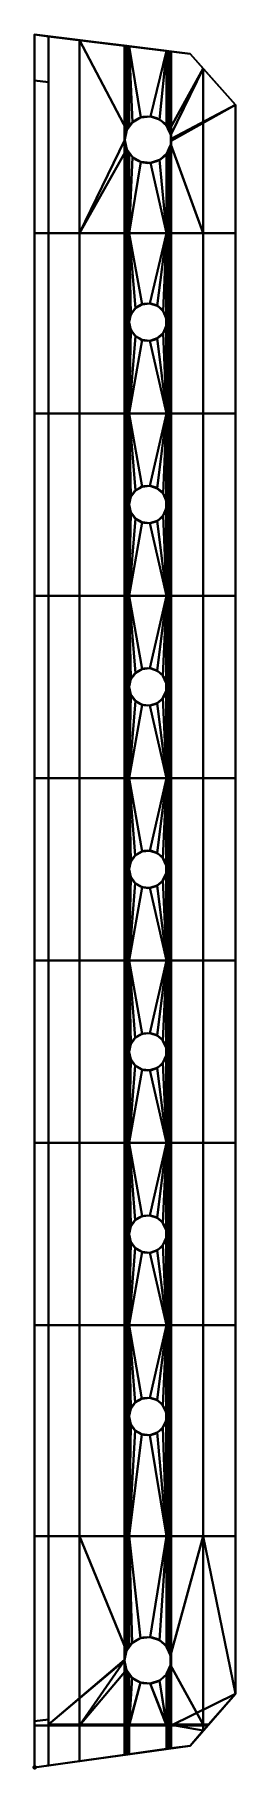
# Model space of a CAD drawing. Header units: millimetres. Extents: x 0 to 22, y 0 to 190.
import ezdxf

# ---------------------------------------------------------------- set-up
doc = ezdxf.new("R2010")
doc.units = ezdxf.units.MM
doc.layers.add('1', color=7, linetype='Continuous', true_color=0xffffff)
doc.layers.add('61', color=7, linetype='Continuous', true_color=0xffffff)

# ---------------------------------------------------------------- blocks, each defined once
blk = doc.blocks.new('UG_SURFACE_001')
at = {"layer": '1', "color": 252, "linetype": 'Continuous', "lineweight": 35}
for points in [[(4.922299, 189.395621), (4.922299, 168.225259), (0, 168.225259), (0, 189.999998)], [(4.922299, 189.395621), (0, 189.999998), (1.5, 189.815819, 1.5)], [(0, 189.999998), (0, 189.999998, 15), (1.5, 189.815819, 15), (1.5, 189.815819, 1.5)], [(0, 184.962451, 20), (0, 189.999998, 15), (0, 189.999998), (0, 168.225259)], [(0, 184.962451, 20), (1.5, 184.778273, 20), (1.5, 189.815819, 15), (0, 189.999998, 15)], [(1.5, 189.815819, 1.5), (1.5, 168.225259, 1.5), (9.856303, 168.225259, 1.5), (9.856303, 188.7898, 1.5)], [(1.5, 189.815819, 1.5), (9.856303, 188.7898, 1.5), (10.10818, 188.758865), (4.922299, 189.395621)], [(1.5, 168.225259, 1.5), (1.5, 189.815819, 1.5), (1.5, 189.815819, 15), (1.5, 184.778273, 20)], [(4.922299, 189.395621), (10.10818, 188.758865), (10.10818, 179.539576), (10.088467, 179.512441)], [(10.088467, 179.512441), (9.868008, 178.475261), (4.922299, 168.225259), (4.922299, 189.395621)], [(9.856303, 188.7898, 1.5), (9.856303, 168.225259, 1.5), (9.868008, 178.475261, 1.5)], [(9.868008, 178.475261, 1.5), (10.088467, 179.512441, 1.5), (9.856303, 188.7898, 1.5)], [(10.088467, 179.512441, 1.5), (10.10818, 179.539576, 1.5), (10.10818, 188.758865, 1.5), (9.856303, 188.7898, 1.5)], [(10.10818, 188.758865), (9.856303, 188.7898, 1.5), (10.10818, 188.758865, 1.5)], [(10.10818, 188.758865, 1.5), (10.10818, 179.539576, 1.5), (10.352565, 179.87594, 1.5), (10.352565, 188.728869, 1.5)], [(10.352565, 188.728869), (10.352565, 179.87594), (10.10818, 179.539576), (10.10818, 188.758865)], [(10.352565, 188.728869), (10.10818, 188.758865), (10.10818, 188.758865, 1.5), (10.352565, 188.728869, 1.5)], [(14.460988, 188.22442, 1.5), (10.352565, 188.728869, 1.5), (11.630015, 180.900455, 1.5), (12.684555, 181.011289, 1.5)], [(10.352565, 188.728869, 1.5), (10.352565, 179.87594, 1.5), (10.711725, 180.370286, 1.5)], [(10.711725, 180.370286, 1.5), (11.630015, 180.900455, 1.5), (10.352565, 188.728869, 1.5)], [(10.352565, 188.728869), (11.630015, 180.900455), (10.711725, 180.370286)], [(12.684555, 181.011289), (11.630015, 180.900455), (10.352565, 188.728869), (14.460988, 188.22442)], [(10.711725, 180.370286), (10.352565, 179.87594), (10.352565, 188.728869)], [(14.460988, 188.22442), (10.352565, 188.728869), (10.352565, 188.728869, 1.5), (14.460988, 188.22442, 1.5)], [(14.460988, 188.22442, 1.5), (12.684555, 181.011289, 1.5), (13.693008, 180.683628, 1.5)], [(13.693008, 180.683628), (12.684555, 181.011289), (14.460988, 188.22442)], [(13.693008, 180.683628, 1.5), (14.460988, 179.992139, 1.5), (14.460988, 188.22442, 1.5)], [(14.460988, 188.22442), (14.460988, 179.992139), (13.693008, 180.683628)], [(14.704899, 188.194469, 1.5), (14.460988, 188.22442, 1.5), (14.460988, 179.992139, 1.5), (14.481001, 179.974109, 1.5)], [(14.481001, 179.974109), (14.460988, 179.992139), (14.460988, 188.22442), (14.704899, 188.194469)], [(14.704899, 188.194469), (14.460988, 188.22442), (14.460988, 188.22442, 1.5), (14.704899, 188.194469, 1.5)], [(14.481001, 179.974109, 1.5), (14.704899, 179.471225, 1.5), (14.704899, 188.194469, 1.5)], [(14.704899, 188.194469), (14.704899, 179.471225), (14.481001, 179.974109)], [(18.484004, 186.272845, 1.5), (17.037269, 187.908083, 1.5), (14.704899, 188.194469, 1.5), (14.704899, 179.471225, 1.5)], [(14.704899, 188.194469), (14.956303, 188.163593), (14.956303, 178.586617), (14.912284, 179.005429)], [(14.912284, 179.005429), (14.704899, 179.471225), (14.704899, 188.194469)], [(14.704899, 188.194469, 1.5), (17.037269, 187.908083, 1.5), (17.037269, 187.908083), (14.956303, 188.163593)], [(14.956303, 188.163593), (14.704899, 188.194469), (14.704899, 188.194469, 1.5)], [(14.956303, 178.586617), (14.956303, 188.163593), (17.037269, 187.908083), (22, 182.298735)], [(14.704899, 179.471225, 1.5), (14.912284, 179.005429, 1.5), (18.484004, 186.272845, 1.5)], [(18.484004, 168.225259, 1.5), (18.484004, 186.272845, 1.5), (14.912284, 179.005429, 1.5), (14.912284, 177.945092, 1.5)], [(17.037269, 187.908083), (17.037269, 187.908083, 1.5), (18.484004, 186.272845, 1.5)], [(18.484004, 186.272845, 1.5), (22, 182.298735, 1.5), (22, 182.298735), (17.037269, 187.908083)], [(18.484004, 186.272845, 1.5), (18.484004, 168.225259, 1.5), (22, 168.225259, 1.5), (22, 182.298735, 1.5)], [(0, 5.048373, 20), (0, 184.962451, 20), (0, 108.47526), (0, 88.475265)], [(0, 184.962451, 20), (0, 128.475264), (0, 108.47526)], [(0, 184.962451, 20), (0, 148.47526), (0, 128.475264)], [(0, 184.962451, 20), (0, 168.225259), (0, 148.47526)], [(0, 5.048373, 20), (1.5, 5.25753, 20), (1.5, 184.778273, 20), (0, 184.962451, 20)], [(1.5, 184.778273, 20), (1.5, 148.47526, 1.5), (1.5, 168.225259, 1.5)], [(1.5, 184.778273, 20), (1.5, 128.475264, 1.5), (1.5, 148.47526, 1.5)], [(1.5, 184.778273, 20), (1.5, 108.47526, 1.5), (1.5, 128.475264, 1.5)], [(1.5, 184.778273, 20), (1.5, 5.25753, 20), (1.5, 88.475265, 1.5), (1.5, 108.47526, 1.5)], [(11.630015, 180.900455), (11.630015, 180.900455, 1.5), (10.711725, 180.370286, 1.5), (10.711725, 180.370286)], [(12.684555, 181.011289), (12.684555, 181.011289, 1.5), (11.630015, 180.900455, 1.5), (11.630015, 180.900455)], [(13.693008, 180.683628), (13.693008, 180.683628, 1.5), (12.684555, 181.011289, 1.5), (12.684555, 181.011289)], [(14.460988, 179.992139, 1.5), (13.693008, 180.683628, 1.5), (13.693008, 180.683628), (14.460988, 179.992139)], [(22, 182.298735), (14.968008, 178.475261), (14.956303, 178.586617)], [(22, 182.298735), (22, 168.225259), (14.956303, 168.225259), (14.956303, 178.363904)], [(14.956303, 178.363904), (14.968008, 178.475261), (22, 182.298735)], [(22, 168.225259), (22, 182.298735), (22, 182.298735, 1.5), (22, 168.225259, 1.5)], [(10.088467, 179.512441), (10.088467, 179.512441, 1.5), (9.868008, 178.475261, 1.5), (9.868008, 178.475261)], [(10.10818, 179.539576, 1.5), (10.088467, 179.512441, 1.5), (10.088467, 179.512441), (10.10818, 179.539576)], [(10.10818, 179.539576), (10.352565, 179.87594), (10.352565, 179.87594, 1.5), (10.10818, 179.539576, 1.5)], [(10.352565, 179.87594), (10.711725, 180.370286), (10.711725, 180.370286, 1.5), (10.352565, 179.87594, 1.5)], [(14.460988, 179.992139), (14.481001, 179.974109), (14.481001, 179.974109, 1.5), (14.460988, 179.992139, 1.5)], [(14.704899, 179.471225, 1.5), (14.481001, 179.974109, 1.5), (14.481001, 179.974109), (14.704899, 179.471225)], [(14.704899, 179.471225), (14.912284, 179.005429), (14.912284, 179.005429, 1.5), (14.704899, 179.471225, 1.5)], [(14.912284, 179.005429, 1.5), (14.956303, 178.586617), (14.968008, 178.475261)], [(14.968008, 178.475261), (14.912284, 177.945092, 1.5), (14.912284, 179.005429, 1.5)], [(14.912284, 179.005429, 1.5), (14.912284, 179.005429), (14.956303, 178.586617)], [(9.868008, 178.475261), (10.088467, 177.43808), (4.922299, 168.225259)], [(10.088467, 177.43808), (10.10818, 177.410945), (10.10818, 168.225259), (4.922299, 168.225259)], [(9.856303, 168.225259, 1.5), (10.088467, 177.43808, 1.5), (9.868008, 178.475261, 1.5)], [(9.856303, 168.225259, 1.5), (10.10818, 168.225259, 1.5), (10.10818, 177.410945, 1.5), (10.088467, 177.43808, 1.5)], [(9.868008, 178.475261), (9.868008, 178.475261, 1.5), (10.088467, 177.43808, 1.5), (10.088467, 177.43808)], [(10.10818, 177.410945), (10.088467, 177.43808), (10.088467, 177.43808, 1.5), (10.10818, 177.410945, 1.5)], [(10.10818, 177.410945, 1.5), (10.10818, 168.225259, 1.5), (10.352565, 168.225259, 1.5), (10.352565, 177.074581, 1.5)], [(10.352565, 177.074581), (10.10818, 177.410945), (10.10818, 177.410945, 1.5), (10.352565, 177.074581, 1.5)], [(10.352565, 177.074581), (10.352565, 168.225259), (10.10818, 168.225259), (10.10818, 177.410945)], [(10.711725, 176.580235, 1.5), (10.352565, 177.074581, 1.5), (10.352565, 168.225259, 1.5)], [(10.352565, 177.074581, 1.5), (10.711725, 176.580235, 1.5), (10.711725, 176.580235), (10.352565, 177.074581)], [(10.352565, 168.225259), (10.352565, 177.074581), (10.711725, 176.580235)], [(14.460988, 168.225259, 1.5), (14.460988, 176.958382, 1.5), (13.693008, 176.266894, 1.5)], [(14.460988, 176.958382), (13.693008, 176.266894), (13.693008, 176.266894, 1.5), (14.460988, 176.958382, 1.5)], [(13.693008, 176.266894), (14.460988, 176.958382), (14.460988, 168.225259)], [(14.481001, 176.976413, 1.5), (14.460988, 176.958382, 1.5), (14.460988, 168.225259, 1.5), (14.704899, 168.225259, 1.5)], [(14.460988, 176.958382, 1.5), (14.481001, 176.976413, 1.5), (14.481001, 176.976413), (14.460988, 176.958382)], [(14.704899, 168.225259), (14.460988, 168.225259), (14.460988, 176.958382), (14.481001, 176.976413)], [(14.704899, 168.225259, 1.5), (14.704899, 177.479297, 1.5), (14.481001, 176.976413, 1.5)], [(14.704899, 177.479297), (14.481001, 176.976413), (14.481001, 176.976413, 1.5), (14.704899, 177.479297, 1.5)], [(14.481001, 176.976413), (14.704899, 177.479297), (14.704899, 168.225259)], [(14.912284, 177.945092, 1.5), (14.704899, 177.479297, 1.5), (14.704899, 168.225259, 1.5), (18.484004, 168.225259, 1.5)], [(14.704899, 177.479297, 1.5), (14.912284, 177.945092, 1.5), (14.912284, 177.945092), (14.704899, 177.479297)], [(14.956303, 168.225259), (14.704899, 168.225259), (14.704899, 177.479297), (14.912284, 177.945092)], [(14.968008, 178.475261), (14.956303, 178.363904), (14.912284, 177.945092, 1.5)], [(14.956303, 178.363904), (14.912284, 177.945092), (14.912284, 177.945092, 1.5)], [(14.912284, 177.945092), (14.956303, 178.363904), (14.956303, 168.225259)], [(10.352565, 168.225259, 1.5), (11.630015, 176.050067, 1.5), (10.711725, 176.580235, 1.5)], [(10.711725, 176.580235), (11.630015, 176.050067), (10.352565, 168.225259)], [(12.684555, 175.939232, 1.5), (11.630015, 176.050067, 1.5), (10.352565, 168.225259, 1.5), (14.460988, 168.225259, 1.5)], [(14.460988, 168.225259), (10.352565, 168.225259), (11.630015, 176.050067), (12.684555, 175.939232)], [(10.711725, 176.580235), (10.711725, 176.580235, 1.5), (11.630015, 176.050067, 1.5), (11.630015, 176.050067)], [(11.630015, 176.050067), (11.630015, 176.050067, 1.5), (12.684555, 175.939232, 1.5), (12.684555, 175.939232)], [(13.693008, 176.266894, 1.5), (12.684555, 175.939232, 1.5), (14.460988, 168.225259, 1.5)], [(12.684555, 175.939232), (12.684555, 175.939232, 1.5), (13.693008, 176.266894, 1.5), (13.693008, 176.266894)], [(14.460988, 168.225259), (12.684555, 175.939232), (13.693008, 176.266894)], [(4.922299, 148.47526), (0, 148.47526), (0, 168.225259), (4.922299, 168.225259)], [(1.5, 148.47526, 1.5), (9.856303, 148.47526, 1.5), (9.856303, 168.225259, 1.5), (1.5, 168.225259, 1.5)], [(10.10818, 148.47526), (4.922299, 148.47526), (4.922299, 168.225259), (10.10818, 168.225259)], [(9.856303, 148.47526, 1.5), (10.10818, 148.47526, 1.5), (10.10818, 168.225259, 1.5), (9.856303, 168.225259, 1.5)], [(10.10818, 148.47526, 1.5), (10.352565, 148.47526, 1.5), (10.352565, 168.225259, 1.5), (10.10818, 168.225259, 1.5)], [(10.352565, 148.47526), (10.10818, 148.47526), (10.10818, 168.225259), (10.352565, 168.225259)], [(10.352565, 168.225259, 1.5), (10.352565, 148.47526, 1.5), (10.3652, 158.475265, 1.5)], [(10.3652, 158.475265, 1.5), (10.542432, 159.309074, 1.5), (10.352565, 168.225259, 1.5)], [(10.352565, 168.225259, 1.5), (11.043482, 159.9987, 1.5), (11.781715, 160.424933, 1.5)], [(10.542432, 159.309074, 1.5), (11.043482, 159.9987, 1.5), (10.352565, 168.225259, 1.5)], [(11.781715, 160.424933, 1.5), (12.629483, 160.514027, 1.5), (14.460988, 168.225259, 1.5), (10.352565, 168.225259, 1.5)], [(10.352565, 148.47526), (10.352565, 168.225259), (10.3652, 158.475265)], [(10.352565, 168.225259), (10.542432, 159.309074), (10.3652, 158.475265)], [(10.352565, 168.225259), (11.043482, 159.9987), (10.542432, 159.309074)], [(10.352565, 168.225259), (14.460988, 168.225259), (12.629483, 160.514027), (11.781715, 160.424933)], [(11.781715, 160.424933), (11.043482, 159.9987), (10.352565, 168.225259)], [(14.460988, 168.225259, 1.5), (12.629483, 160.514027, 1.5), (13.4402, 160.250619, 1.5)], [(13.4402, 160.250619), (12.629483, 160.514027), (14.460988, 168.225259)], [(13.4402, 160.250619, 1.5), (14.073685, 159.680218, 1.5), (14.460988, 168.225259, 1.5)], [(14.460988, 168.225259), (14.073685, 159.680218), (13.4402, 160.250619)], [(14.073685, 159.680218, 1.5), (14.420402, 158.901483, 1.5), (14.460988, 168.225259, 1.5)], [(14.420402, 158.901483), (14.073685, 159.680218), (14.460988, 168.225259)], [(14.460988, 148.47526, 1.5), (14.460988, 168.225259, 1.5), (14.420402, 158.901483, 1.5), (14.420402, 158.049047, 1.5)], [(14.460988, 168.225259), (14.460988, 158.515334), (14.420402, 158.901483)], [(14.460988, 148.47526, 1.5), (14.704899, 148.47526, 1.5), (14.704899, 168.225259, 1.5), (14.460988, 168.225259, 1.5)], [(14.4652, 158.475265), (14.460988, 158.515334), (14.460988, 168.225259), (14.704899, 168.225259)], [(14.4652, 158.475265), (14.704899, 168.225259), (14.704899, 148.47526)], [(14.704899, 148.47526, 1.5), (18.484004, 148.47526, 1.5), (18.484004, 168.225259, 1.5), (14.704899, 168.225259, 1.5)], [(14.956303, 148.47526), (14.704899, 148.47526), (14.704899, 168.225259), (14.956303, 168.225259)], [(22, 148.47526), (14.956303, 148.47526), (14.956303, 168.225259), (22, 168.225259)], [(18.484004, 148.47526, 1.5), (22, 148.47526, 1.5), (22, 168.225259, 1.5), (18.484004, 168.225259, 1.5)], [(22, 168.225259, 1.5), (22, 148.47526, 1.5), (22, 148.47526), (22, 168.225259)], [(11.043482, 159.9987), (11.043482, 159.9987, 1.5), (10.542432, 159.309074, 1.5), (10.542432, 159.309074)], [(11.781715, 160.424933), (11.781715, 160.424933, 1.5), (11.043482, 159.9987, 1.5), (11.043482, 159.9987)], [(12.629483, 160.514027), (12.629483, 160.514027, 1.5), (11.781715, 160.424933, 1.5), (11.781715, 160.424933)], [(13.4402, 160.250619), (13.4402, 160.250619, 1.5), (12.629483, 160.514027, 1.5), (12.629483, 160.514027)], [(14.073685, 159.680218), (14.073685, 159.680218, 1.5), (13.4402, 160.250619, 1.5), (13.4402, 160.250619)], [(14.420402, 158.901483), (14.420402, 158.901483, 1.5), (14.073685, 159.680218, 1.5), (14.073685, 159.680218)], [(10.352565, 148.47526, 1.5), (10.542432, 157.641456, 1.5), (10.3652, 158.475265, 1.5)], [(10.3652, 158.475265), (10.542432, 157.641456), (10.352565, 148.47526)], [(10.542432, 159.309074), (10.542432, 159.309074, 1.5), (10.3652, 158.475265, 1.5), (10.3652, 158.475265)], [(10.3652, 158.475265), (10.3652, 158.475265, 1.5), (10.542432, 157.641456, 1.5), (10.542432, 157.641456)], [(14.420402, 158.049047, 1.5), (14.073685, 157.270297, 1.5), (14.460988, 148.47526, 1.5)], [(14.073685, 157.270297), (14.073685, 157.270297, 1.5), (14.420402, 158.049047, 1.5), (14.420402, 158.049047)], [(14.460988, 148.47526), (14.073685, 157.270297), (14.420402, 158.049047)], [(14.420402, 158.049047, 1.5), (14.420402, 158.901483, 1.5), (14.4652, 158.475265)], [(14.420402, 158.901483, 1.5), (14.460988, 158.515334), (14.4652, 158.475265)], [(14.420402, 158.901483, 1.5), (14.420402, 158.901483), (14.460988, 158.515334)], [(14.4652, 158.475265), (14.460988, 158.435196), (14.420402, 158.049047, 1.5)], [(14.460988, 158.435196), (14.420402, 158.049047), (14.420402, 158.049047, 1.5)], [(14.420402, 158.049047), (14.460988, 158.435196), (14.460988, 148.47526)], [(14.704899, 148.47526), (14.460988, 148.47526), (14.460988, 158.435196), (14.4652, 158.475265)], [(10.352565, 148.47526, 1.5), (11.043482, 156.951815, 1.5), (10.542432, 157.641456, 1.5)], [(10.542432, 157.641456), (11.043482, 156.951815), (10.352565, 148.47526)], [(11.781715, 156.525597, 1.5), (11.043482, 156.951815, 1.5), (10.352565, 148.47526, 1.5)], [(10.352565, 148.47526), (11.043482, 156.951815), (11.781715, 156.525597)], [(10.352565, 148.47526, 1.5), (14.460988, 148.47526, 1.5), (12.629483, 156.436488, 1.5), (11.781715, 156.525597, 1.5)], [(11.781715, 156.525597), (12.629483, 156.436488), (14.460988, 148.47526), (10.352565, 148.47526)], [(10.542432, 157.641456), (10.542432, 157.641456, 1.5), (11.043482, 156.951815, 1.5), (11.043482, 156.951815)], [(11.043482, 156.951815), (11.043482, 156.951815, 1.5), (11.781715, 156.525597, 1.5), (11.781715, 156.525597)], [(11.781715, 156.525597), (11.781715, 156.525597, 1.5), (12.629483, 156.436488, 1.5), (12.629483, 156.436488)], [(13.4402, 156.699911, 1.5), (12.629483, 156.436488, 1.5), (14.460988, 148.47526, 1.5)], [(12.629483, 156.436488), (12.629483, 156.436488, 1.5), (13.4402, 156.699911, 1.5), (13.4402, 156.699911)], [(14.460988, 148.47526), (12.629483, 156.436488), (13.4402, 156.699911)], [(14.460988, 148.47526, 1.5), (14.073685, 157.270297, 1.5), (13.4402, 156.699911, 1.5)], [(13.4402, 156.699911), (13.4402, 156.699911, 1.5), (14.073685, 157.270297, 1.5), (14.073685, 157.270297)], [(13.4402, 156.699911), (14.073685, 157.270297), (14.460988, 148.47526)], [(4.922299, 128.475264), (0, 128.475264), (0, 148.47526), (4.922299, 148.47526)], [(1.5, 128.475264, 1.5), (9.856303, 128.475264, 1.5), (9.856303, 148.47526, 1.5), (1.5, 148.47526, 1.5)], [(10.10818, 128.475264), (4.922299, 128.475264), (4.922299, 148.47526), (10.10818, 148.47526)], [(9.856303, 128.475264, 1.5), (10.10818, 128.475264, 1.5), (10.10818, 148.47526, 1.5), (9.856303, 148.47526, 1.5)], [(10.10818, 128.475264, 1.5), (10.352565, 128.475264, 1.5), (10.352565, 148.47526, 1.5), (10.10818, 148.47526, 1.5)], [(10.352565, 128.475264), (10.10818, 128.475264), (10.10818, 148.47526), (10.352565, 148.47526)], [(10.352565, 148.47526, 1.5), (10.352565, 128.475264, 1.5), (10.362392, 138.475254, 1.5)], [(10.362392, 138.475254, 1.5), (10.539624, 139.309064, 1.5), (10.352565, 148.47526, 1.5)], [(10.352565, 148.47526, 1.5), (11.040675, 139.998704, 1.5), (11.778908, 140.424922, 1.5)], [(10.539624, 139.309064, 1.5), (11.040675, 139.998704, 1.5), (10.352565, 148.47526, 1.5)], [(11.778908, 140.424922, 1.5), (12.626676, 140.514031, 1.5), (14.460988, 148.47526, 1.5), (10.352565, 148.47526, 1.5)], [(10.352565, 128.475264), (10.352565, 148.47526), (10.362392, 138.475254)], [(10.352565, 148.47526), (10.539624, 139.309064), (10.362392, 138.475254)], [(10.352565, 148.47526), (11.040675, 139.998704), (10.539624, 139.309064)], [(10.352565, 148.47526), (14.460988, 148.47526), (12.626676, 140.514031), (11.778908, 140.424922)], [(11.778908, 140.424922), (11.040675, 139.998704), (10.352565, 148.47526)], [(14.460988, 148.47526, 1.5), (12.626676, 140.514031, 1.5), (13.437392, 140.250608, 1.5)], [(13.437392, 140.250608), (12.626676, 140.514031), (14.460988, 148.47526)], [(13.437392, 140.250608, 1.5), (14.070877, 139.680222, 1.5), (14.460988, 148.47526, 1.5)], [(14.460988, 148.47526), (14.070877, 139.680222), (13.437392, 140.250608)], [(14.070877, 139.680222, 1.5), (14.417595, 138.901487, 1.5), (14.460988, 148.47526, 1.5)], [(14.417595, 138.901487), (14.070877, 139.680222), (14.460988, 148.47526)], [(14.460988, 128.475264, 1.5), (14.460988, 148.47526, 1.5), (14.417595, 138.901487, 1.5), (14.417595, 138.049036, 1.5)], [(14.460988, 148.47526), (14.460988, 138.488621), (14.417595, 138.901487)], [(14.460988, 128.475264, 1.5), (14.704899, 128.475264, 1.5), (14.704899, 148.47526, 1.5), (14.460988, 148.47526, 1.5)], [(14.462392, 138.475254), (14.460988, 138.488621), (14.460988, 148.47526), (14.704899, 148.47526)], [(14.704899, 148.47526), (14.704899, 128.475264), (14.462392, 138.475254)], [(14.704899, 128.475264, 1.5), (18.484004, 128.475264, 1.5), (18.484004, 148.47526, 1.5), (14.704899, 148.47526, 1.5)], [(14.956303, 128.475264), (14.704899, 128.475264), (14.704899, 148.47526), (14.956303, 148.47526)], [(22, 128.475264), (14.956303, 128.475264), (14.956303, 148.47526), (22, 148.47526)], [(18.484004, 128.475264, 1.5), (22, 128.475264, 1.5), (22, 148.47526, 1.5), (18.484004, 148.47526, 1.5)], [(22, 148.47526, 1.5), (22, 128.475264, 1.5), (22, 128.475264), (22, 148.47526)], [(10.539624, 139.309064), (10.539624, 139.309064, 1.5), (10.362392, 138.475254, 1.5), (10.362392, 138.475254)], [(11.040675, 139.998704), (11.040675, 139.998704, 1.5), (10.539624, 139.309064, 1.5), (10.539624, 139.309064)], [(11.778908, 140.424922), (11.778908, 140.424922, 1.5), (11.040675, 139.998704, 1.5), (11.040675, 139.998704)], [(12.626676, 140.514031), (12.626676, 140.514031, 1.5), (11.778908, 140.424922, 1.5), (11.778908, 140.424922)], [(13.437392, 140.250608), (13.437392, 140.250608, 1.5), (12.626676, 140.514031, 1.5), (12.626676, 140.514031)], [(14.070877, 139.680222), (14.070877, 139.680222, 1.5), (13.437392, 140.250608, 1.5), (13.437392, 140.250608)], [(14.417595, 138.901487), (14.417595, 138.901487, 1.5), (14.070877, 139.680222, 1.5), (14.070877, 139.680222)], [(14.417595, 138.049036, 1.5), (14.417595, 138.901487, 1.5), (14.462392, 138.475254)], [(14.417595, 138.901487, 1.5), (14.460988, 138.488621), (14.462392, 138.475254)], [(14.417595, 138.901487, 1.5), (14.417595, 138.901487), (14.460988, 138.488621)], [(10.352565, 128.475264, 1.5), (10.539624, 137.641445, 1.5), (10.362392, 138.475254, 1.5)], [(10.362392, 138.475254), (10.539624, 137.641445), (10.352565, 128.475264)], [(10.352565, 128.475264, 1.5), (11.040675, 136.951819, 1.5), (10.539624, 137.641445, 1.5)], [(10.539624, 137.641445), (11.040675, 136.951819), (10.352565, 128.475264)], [(11.778908, 136.525601, 1.5), (11.040675, 136.951819, 1.5), (10.352565, 128.475264, 1.5)], [(10.352565, 128.475264), (11.040675, 136.951819), (11.778908, 136.525601)], [(10.362392, 138.475254), (10.362392, 138.475254, 1.5), (10.539624, 137.641445, 1.5), (10.539624, 137.641445)], [(10.539624, 137.641445), (10.539624, 137.641445, 1.5), (11.040675, 136.951819, 1.5), (11.040675, 136.951819)], [(11.040675, 136.951819), (11.040675, 136.951819, 1.5), (11.778908, 136.525601, 1.5), (11.778908, 136.525601)], [(14.460988, 128.475264, 1.5), (14.070877, 137.270302, 1.5), (13.437392, 136.699915, 1.5)], [(13.437392, 136.699915), (13.437392, 136.699915, 1.5), (14.070877, 137.270302, 1.5), (14.070877, 137.270302)], [(13.437392, 136.699915), (14.070877, 137.270302), (14.460988, 128.475264)], [(14.417595, 138.049036, 1.5), (14.070877, 137.270302, 1.5), (14.460988, 128.475264, 1.5)], [(14.070877, 137.270302), (14.070877, 137.270302, 1.5), (14.417595, 138.049036, 1.5), (14.417595, 138.049036)], [(14.460988, 128.475264), (14.070877, 137.270302), (14.417595, 138.049036)], [(14.462392, 138.475254), (14.460988, 138.461903), (14.417595, 138.049036, 1.5)], [(14.460988, 138.461903), (14.417595, 138.049036), (14.417595, 138.049036, 1.5)], [(14.417595, 138.049036), (14.460988, 138.461903), (14.460988, 128.475264)], [(14.704899, 128.475264), (14.460988, 128.475264), (14.460988, 138.461903), (14.462392, 138.475254)], [(10.352565, 128.475264, 1.5), (14.460988, 128.475264, 1.5), (12.626676, 136.436492, 1.5), (11.778908, 136.525601, 1.5)], [(11.778908, 136.525601), (12.626676, 136.436492), (14.460988, 128.475264), (10.352565, 128.475264)], [(11.778908, 136.525601), (11.778908, 136.525601, 1.5), (12.626676, 136.436492, 1.5), (12.626676, 136.436492)], [(13.437392, 136.699915, 1.5), (12.626676, 136.436492, 1.5), (14.460988, 128.475264, 1.5)], [(12.626676, 136.436492), (12.626676, 136.436492, 1.5), (13.437392, 136.699915, 1.5), (13.437392, 136.699915)], [(14.460988, 128.475264), (12.626676, 136.436492), (13.437392, 136.699915)], [(4.922299, 108.47526), (0, 108.47526), (0, 128.475264), (4.922299, 128.475264)], [(1.5, 108.47526, 1.5), (9.856303, 108.47526, 1.5), (9.856303, 128.475264, 1.5), (1.5, 128.475264, 1.5)], [(10.10818, 108.47526), (4.922299, 108.47526), (4.922299, 128.475264), (10.10818, 128.475264)], [(9.856303, 108.47526, 1.5), (10.10818, 108.47526, 1.5), (10.10818, 128.475264, 1.5), (9.856303, 128.475264, 1.5)], [(10.10818, 108.47526, 1.5), (10.352565, 108.47526, 1.5), (10.352565, 128.475264, 1.5), (10.10818, 128.475264, 1.5)], [(10.352565, 108.47526), (10.10818, 108.47526), (10.10818, 128.475264), (10.352565, 128.475264)], [(10.352565, 128.475264, 1.5), (10.352565, 108.47526, 1.5), (10.359584, 118.475258, 1.5)], [(10.352565, 128.475264, 1.5), (11.037867, 119.998708, 1.5), (11.7761, 120.424926, 1.5)], [(10.359584, 118.475258, 1.5), (10.536816, 119.309068, 1.5), (10.352565, 128.475264, 1.5)], [(11.7761, 120.424926, 1.5), (12.623868, 120.514028, 1.5), (14.460988, 128.475264, 1.5), (10.352565, 128.475264, 1.5)], [(10.536816, 119.309068, 1.5), (11.037867, 119.998708, 1.5), (10.352565, 128.475264, 1.5)], [(10.352565, 128.475264), (14.460988, 128.475264), (12.623868, 120.514028), (11.7761, 120.424926)], [(10.352565, 108.47526), (10.352565, 128.475264), (10.359584, 118.475258)], [(10.352565, 128.475264), (11.037867, 119.998708), (10.536816, 119.309068)], [(11.7761, 120.424926), (11.037867, 119.998708), (10.352565, 128.475264)], [(10.536816, 119.309068), (10.359584, 118.475258), (10.352565, 128.475264)], [(12.623868, 120.514028, 1.5), (13.434584, 120.250612, 1.5), (14.460988, 128.475264, 1.5)], [(14.460988, 128.475264), (13.434584, 120.250612), (12.623868, 120.514028)], [(14.460988, 128.475264, 1.5), (13.434584, 120.250612, 1.5), (14.068069, 119.680218, 1.5)], [(14.068069, 119.680218), (13.434584, 120.250612), (14.460988, 128.475264)], [(14.068069, 119.680218, 1.5), (14.414787, 118.901476, 1.5), (14.460988, 128.475264, 1.5)], [(14.414787, 118.901476), (14.068069, 119.680218), (14.460988, 128.475264)], [(14.460988, 108.47526, 1.5), (14.460988, 128.475264, 1.5), (14.414787, 118.901476, 1.5), (14.414787, 118.04904, 1.5)], [(14.459585, 118.475258), (14.414787, 118.901476), (14.460988, 128.475264)], [(14.459585, 118.475258), (14.460988, 128.475264), (14.460988, 108.47526)], [(14.460988, 108.47526, 1.5), (14.704899, 108.47526, 1.5), (14.704899, 128.475264, 1.5), (14.460988, 128.475264, 1.5)], [(14.704899, 108.47526), (14.460988, 108.47526), (14.460988, 128.475264), (14.704899, 128.475264)], [(14.704899, 108.47526, 1.5), (18.484004, 108.47526, 1.5), (18.484004, 128.475264, 1.5), (14.704899, 128.475264, 1.5)], [(14.956303, 108.47526), (14.704899, 108.47526), (14.704899, 128.475264), (14.956303, 128.475264)], [(22, 108.47526), (14.956303, 108.47526), (14.956303, 128.475264), (22, 128.475264)], [(18.484004, 108.47526, 1.5), (22, 108.47526, 1.5), (22, 128.475264, 1.5), (18.484004, 128.475264, 1.5)], [(22, 128.475264, 1.5), (22, 108.47526, 1.5), (22, 108.47526), (22, 128.475264)], [(11.037867, 119.998708), (11.037867, 119.998708, 1.5), (10.536816, 119.309068, 1.5), (10.536816, 119.309068)], [(11.7761, 120.424926), (11.7761, 120.424926, 1.5), (11.037867, 119.998708, 1.5), (11.037867, 119.998708)], [(12.623868, 120.514028), (12.623868, 120.514028, 1.5), (11.7761, 120.424926, 1.5), (11.7761, 120.424926)], [(13.434584, 120.250612), (13.434584, 120.250612, 1.5), (12.623868, 120.514028, 1.5), (12.623868, 120.514028)], [(14.068069, 119.680218), (14.068069, 119.680218, 1.5), (13.434584, 120.250612, 1.5), (13.434584, 120.250612)], [(10.536816, 117.641449, 1.5), (10.359584, 118.475258, 1.5), (10.352565, 108.47526, 1.5)], [(10.359584, 118.475258), (10.536816, 117.641449), (10.352565, 108.47526)], [(10.536816, 119.309068), (10.536816, 119.309068, 1.5), (10.359584, 118.475258, 1.5), (10.359584, 118.475258)], [(10.359584, 118.475258), (10.359584, 118.475258, 1.5), (10.536816, 117.641449, 1.5), (10.536816, 117.641449)], [(14.414787, 118.901476), (14.414787, 118.901476, 1.5), (14.068069, 119.680218, 1.5), (14.068069, 119.680218)], [(14.414787, 118.04904, 1.5), (14.068069, 117.270298, 1.5), (14.460988, 108.47526, 1.5)], [(14.068069, 117.270298), (14.068069, 117.270298, 1.5), (14.414787, 118.04904, 1.5), (14.414787, 118.04904)], [(14.460988, 108.47526), (14.068069, 117.270298), (14.414787, 118.04904)], [(14.414787, 118.901476, 1.5), (14.414787, 118.901476), (14.459585, 118.475258)], [(14.459585, 118.475258), (14.414787, 118.04904, 1.5), (14.414787, 118.901476, 1.5)], [(14.459585, 118.475258), (14.414787, 118.04904), (14.414787, 118.04904, 1.5)], [(14.460988, 108.47526), (14.414787, 118.04904), (14.459585, 118.475258)], [(10.352565, 108.47526, 1.5), (11.037867, 116.951816, 1.5), (10.536816, 117.641449, 1.5)], [(10.536816, 117.641449), (11.037867, 116.951816), (10.352565, 108.47526)], [(11.7761, 116.525598, 1.5), (11.037867, 116.951816, 1.5), (10.352565, 108.47526, 1.5)], [(10.352565, 108.47526), (11.037867, 116.951816), (11.7761, 116.525598)], [(10.352565, 108.47526, 1.5), (14.460988, 108.47526, 1.5), (12.623868, 116.436489, 1.5), (11.7761, 116.525598, 1.5)], [(11.7761, 116.525598), (12.623868, 116.436489), (14.460988, 108.47526), (10.352565, 108.47526)], [(10.536816, 117.641449), (10.536816, 117.641449, 1.5), (11.037867, 116.951816, 1.5), (11.037867, 116.951816)], [(11.037867, 116.951816), (11.037867, 116.951816, 1.5), (11.7761, 116.525598, 1.5), (11.7761, 116.525598)], [(11.7761, 116.525598), (11.7761, 116.525598, 1.5), (12.623868, 116.436489, 1.5), (12.623868, 116.436489)], [(14.460988, 108.47526, 1.5), (13.434584, 116.699912, 1.5), (12.623868, 116.436489, 1.5)], [(12.623868, 116.436489), (12.623868, 116.436489, 1.5), (13.434584, 116.699912, 1.5), (13.434584, 116.699912)], [(12.623868, 116.436489), (13.434584, 116.699912), (14.460988, 108.47526)], [(14.068069, 117.270298, 1.5), (13.434584, 116.699912, 1.5), (14.460988, 108.47526, 1.5)], [(13.434584, 116.699912), (13.434584, 116.699912, 1.5), (14.068069, 117.270298, 1.5), (14.068069, 117.270298)], [(14.460988, 108.47526), (13.434584, 116.699912), (14.068069, 117.270298)], [(4.922299, 88.475265), (0, 88.475265), (0, 108.47526), (4.922299, 108.47526)], [(1.5, 88.475265, 1.5), (9.856303, 88.475265, 1.5), (9.856303, 108.47526, 1.5), (1.5, 108.47526, 1.5)], [(10.10818, 88.475265), (4.922299, 88.475265), (4.922299, 108.47526), (10.10818, 108.47526)], [(9.856303, 88.475265, 1.5), (10.10818, 88.475265, 1.5), (10.10818, 108.47526, 1.5), (9.856303, 108.47526, 1.5)], [(10.10818, 88.475265, 1.5), (10.352565, 88.475265, 1.5), (10.352565, 108.47526, 1.5), (10.10818, 108.47526, 1.5)], [(10.352565, 88.475265), (10.10818, 88.475265), (10.10818, 108.47526), (10.352565, 108.47526)], [(10.352565, 108.47526, 1.5), (10.352565, 88.475265, 1.5), (10.356776, 98.475263, 1.5)], [(10.352565, 108.47526, 1.5), (11.035059, 99.998705, 1.5), (11.773292, 100.42493, 1.5)], [(10.356776, 98.475263, 1.5), (10.534009, 99.309072, 1.5), (10.352565, 108.47526, 1.5)], [(11.773292, 100.42493, 1.5), (12.62106, 100.514032, 1.5), (14.460988, 108.47526, 1.5), (10.352565, 108.47526, 1.5)], [(10.534009, 99.309072, 1.5), (11.035059, 99.998705, 1.5), (10.352565, 108.47526, 1.5)], [(10.352565, 108.47526), (14.460988, 108.47526), (12.62106, 100.514032), (11.773292, 100.42493)], [(10.352565, 88.475265), (10.352565, 108.47526), (10.356776, 98.475263)], [(10.352565, 108.47526), (11.035059, 99.998705), (10.534009, 99.309072)], [(11.773292, 100.42493), (11.035059, 99.998705), (10.352565, 108.47526)], [(10.534009, 99.309072), (10.356776, 98.475263), (10.352565, 108.47526)], [(12.62106, 100.514032, 1.5), (13.431777, 100.250617, 1.5), (14.460988, 108.47526, 1.5)], [(14.460988, 108.47526), (13.431777, 100.250617), (12.62106, 100.514032)], [(14.460988, 108.47526, 1.5), (13.431777, 100.250617, 1.5), (14.065262, 99.680223, 1.5)], [(14.065262, 99.680223), (13.431777, 100.250617), (14.460988, 108.47526)], [(14.065262, 99.680223, 1.5), (14.411979, 98.90148, 1.5), (14.460988, 108.47526, 1.5)], [(14.411979, 98.90148), (14.065262, 99.680223), (14.460988, 108.47526)], [(14.460988, 88.475265, 1.5), (14.460988, 108.47526, 1.5), (14.411979, 98.90148, 1.5), (14.411979, 98.049045, 1.5)], [(14.456777, 98.475263), (14.411979, 98.90148), (14.460988, 108.47526)], [(14.456777, 98.475263), (14.460988, 108.47526), (14.460988, 88.475265)], [(14.460988, 88.475265, 1.5), (14.704899, 88.475265, 1.5), (14.704899, 108.47526, 1.5), (14.460988, 108.47526, 1.5)], [(14.704899, 88.475265), (14.460988, 88.475265), (14.460988, 108.47526), (14.704899, 108.47526)], [(14.704899, 88.475265, 1.5), (18.484004, 88.475265, 1.5), (18.484004, 108.47526, 1.5), (14.704899, 108.47526, 1.5)], [(14.956303, 88.475265), (14.704899, 88.475265), (14.704899, 108.47526), (14.956303, 108.47526)], [(22, 88.475265), (14.956303, 88.475265), (14.956303, 108.47526), (22, 108.47526)], [(18.484004, 88.475265, 1.5), (22, 88.475265, 1.5), (22, 108.47526, 1.5), (18.484004, 108.47526, 1.5)], [(22, 108.47526, 1.5), (22, 88.475265, 1.5), (22, 88.475265), (22, 108.47526)], [(10.534009, 99.309072), (10.534009, 99.309072, 1.5), (10.356776, 98.475263, 1.5), (10.356776, 98.475263)], [(11.035059, 99.998705), (11.035059, 99.998705, 1.5), (10.534009, 99.309072, 1.5), (10.534009, 99.309072)], [(11.773292, 100.42493), (11.773292, 100.42493, 1.5), (11.035059, 99.998705, 1.5), (11.035059, 99.998705)], [(12.62106, 100.514032), (12.62106, 100.514032, 1.5), (11.773292, 100.42493, 1.5), (11.773292, 100.42493)], [(13.431777, 100.250617), (13.431777, 100.250617, 1.5), (12.62106, 100.514032, 1.5), (12.62106, 100.514032)], [(14.065262, 99.680223), (14.065262, 99.680223, 1.5), (13.431777, 100.250617, 1.5), (13.431777, 100.250617)], [(14.411979, 98.90148), (14.411979, 98.90148, 1.5), (14.065262, 99.680223, 1.5), (14.065262, 99.680223)], [(14.411979, 98.90148, 1.5), (14.411979, 98.90148), (14.456777, 98.475263)], [(14.456777, 98.475263), (14.411979, 98.049045, 1.5), (14.411979, 98.90148, 1.5)], [(10.534009, 97.641453, 1.5), (10.356776, 98.475263, 1.5), (10.352565, 88.475265, 1.5)], [(10.356776, 98.475263), (10.534009, 97.641453), (10.352565, 88.475265)], [(10.352565, 88.475265, 1.5), (11.035059, 96.951813, 1.5), (10.534009, 97.641453, 1.5)], [(10.534009, 97.641453), (11.035059, 96.951813), (10.352565, 88.475265)], [(11.773292, 96.525595, 1.5), (11.035059, 96.951813, 1.5), (10.352565, 88.475265, 1.5)], [(10.352565, 88.475265), (11.035059, 96.951813), (11.773292, 96.525595)], [(10.356776, 98.475263), (10.356776, 98.475263, 1.5), (10.534009, 97.641453, 1.5), (10.534009, 97.641453)], [(10.534009, 97.641453), (10.534009, 97.641453, 1.5), (11.035059, 96.951813, 1.5), (11.035059, 96.951813)], [(11.035059, 96.951813), (11.035059, 96.951813, 1.5), (11.773292, 96.525595, 1.5), (11.773292, 96.525595)], [(14.460988, 88.475265, 1.5), (14.065262, 97.270302, 1.5), (13.431777, 96.699908, 1.5)], [(13.431777, 96.699908), (13.431777, 96.699908, 1.5), (14.065262, 97.270302, 1.5), (14.065262, 97.270302)], [(13.431777, 96.699908), (14.065262, 97.270302), (14.460988, 88.475265)], [(14.411979, 98.049045, 1.5), (14.065262, 97.270302, 1.5), (14.460988, 88.475265, 1.5)], [(14.065262, 97.270302), (14.065262, 97.270302, 1.5), (14.411979, 98.049045, 1.5), (14.411979, 98.049045)], [(14.460988, 88.475265), (14.065262, 97.270302), (14.411979, 98.049045)], [(14.456777, 98.475263), (14.411979, 98.049045), (14.411979, 98.049045, 1.5)], [(14.460988, 88.475265), (14.411979, 98.049045), (14.456777, 98.475263)], [(10.352565, 88.475265, 1.5), (14.460988, 88.475265, 1.5), (12.62106, 96.436493, 1.5), (11.773292, 96.525595, 1.5)], [(11.773292, 96.525595), (12.62106, 96.436493), (14.460988, 88.475265), (10.352565, 88.475265)], [(11.773292, 96.525595), (11.773292, 96.525595, 1.5), (12.62106, 96.436493, 1.5), (12.62106, 96.436493)], [(14.460988, 88.475265, 1.5), (13.431777, 96.699908, 1.5), (12.62106, 96.436493, 1.5)], [(12.62106, 96.436493), (12.62106, 96.436493, 1.5), (13.431777, 96.699908, 1.5), (13.431777, 96.699908)], [(14.460988, 88.475265), (12.62106, 96.436493), (13.431777, 96.699908)], [(4.922299, 68.475261), (0, 68.475261), (0, 88.475265), (4.922299, 88.475265)], [(0, 5.048373, 20), (0, 88.475265), (0, 68.475261)], [(1.5, 68.475261, 1.5), (9.856303, 68.475261, 1.5), (9.856303, 88.475265, 1.5), (1.5, 88.475265, 1.5)], [(1.5, 5.25753, 20), (1.5, 68.475261, 1.5), (1.5, 88.475265, 1.5)], [(10.10818, 68.475261), (4.922299, 68.475261), (4.922299, 88.475265), (10.10818, 88.475265)], [(9.856303, 68.475261, 1.5), (10.10818, 68.475261, 1.5), (10.10818, 88.475265, 1.5), (9.856303, 88.475265, 1.5)], [(10.10818, 68.475261, 1.5), (10.352565, 68.475261, 1.5), (10.352565, 88.475265, 1.5), (10.10818, 88.475265, 1.5)], [(10.352565, 68.475261), (10.10818, 68.475261), (10.10818, 88.475265), (10.352565, 88.475265)], [(10.352565, 88.475265, 1.5), (10.352565, 68.475261, 1.5), (10.353969, 78.475259, 1.5)], [(10.352565, 88.475265, 1.5), (11.032252, 79.998709, 1.5), (11.770484, 80.424927, 1.5)], [(10.353969, 78.475259, 1.5), (10.531201, 79.309069, 1.5), (10.352565, 88.475265, 1.5)], [(11.770484, 80.424927, 1.5), (12.618252, 80.514029, 1.5), (14.460988, 88.475265, 1.5), (10.352565, 88.475265, 1.5)], [(10.531201, 79.309069, 1.5), (11.032252, 79.998709, 1.5), (10.352565, 88.475265, 1.5)], [(10.352565, 88.475265), (14.460988, 88.475265), (12.618252, 80.514029), (11.770484, 80.424927)], [(10.352565, 68.475261), (10.352565, 88.475265), (10.353969, 78.475259)], [(10.352565, 88.475265), (11.032252, 79.998709), (10.531201, 79.309069)], [(11.770484, 80.424927), (11.032252, 79.998709), (10.352565, 88.475265)], [(10.531201, 79.309069), (10.353969, 78.475259), (10.352565, 88.475265)], [(12.618252, 80.514029, 1.5), (13.428969, 80.250613, 1.5), (14.460988, 88.475265, 1.5)], [(14.460988, 88.475265), (13.428969, 80.250613), (12.618252, 80.514029)], [(14.460988, 88.475265, 1.5), (13.428969, 80.250613, 1.5), (14.062454, 79.680219, 1.5)], [(14.062454, 79.680219), (13.428969, 80.250613), (14.460988, 88.475265)], [(14.062454, 79.680219, 1.5), (14.409171, 78.901477, 1.5), (14.460988, 88.475265, 1.5)], [(14.409171, 78.901477), (14.062454, 79.680219), (14.460988, 88.475265)], [(14.460988, 68.475261, 1.5), (14.460988, 88.475265, 1.5), (14.409171, 78.901477, 1.5), (14.409171, 78.049041, 1.5)], [(14.453969, 78.475259), (14.409171, 78.901477), (14.460988, 88.475265)], [(14.453969, 78.475259), (14.460988, 88.475265), (14.460988, 68.475261)], [(14.460988, 68.475261, 1.5), (14.704899, 68.475261, 1.5), (14.704899, 88.475265, 1.5), (14.460988, 88.475265, 1.5)], [(14.704899, 68.475261), (14.460988, 68.475261), (14.460988, 88.475265), (14.704899, 88.475265)], [(14.704899, 68.475261, 1.5), (18.484004, 68.475261, 1.5), (18.484004, 88.475265, 1.5), (14.704899, 88.475265, 1.5)], [(14.956303, 68.475261), (14.704899, 68.475261), (14.704899, 88.475265), (14.956303, 88.475265)], [(22, 68.475261), (14.956303, 68.475261), (14.956303, 88.475265), (22, 88.475265)], [(18.484004, 68.475261, 1.5), (22, 68.475261, 1.5), (22, 88.475265, 1.5), (18.484004, 88.475265, 1.5)], [(22, 88.475265, 1.5), (22, 68.475261, 1.5), (22, 68.475261), (22, 88.475265)], [(11.032252, 79.998709), (11.032252, 79.998709, 1.5), (10.531201, 79.309069, 1.5), (10.531201, 79.309069)], [(11.770484, 80.424927), (11.770484, 80.424927, 1.5), (11.032252, 79.998709, 1.5), (11.032252, 79.998709)], [(12.618252, 80.514029), (12.618252, 80.514029, 1.5), (11.770484, 80.424927, 1.5), (11.770484, 80.424927)], [(13.428969, 80.250613), (13.428969, 80.250613, 1.5), (12.618252, 80.514029, 1.5), (12.618252, 80.514029)], [(14.062454, 79.680219), (14.062454, 79.680219, 1.5), (13.428969, 80.250613, 1.5), (13.428969, 80.250613)], [(10.531201, 77.64145, 1.5), (10.353969, 78.475259, 1.5), (10.352565, 68.475261, 1.5)], [(10.353969, 78.475259), (10.531201, 77.64145), (10.352565, 68.475261)], [(10.531201, 79.309069), (10.531201, 79.309069, 1.5), (10.353969, 78.475259, 1.5), (10.353969, 78.475259)], [(10.353969, 78.475259), (10.353969, 78.475259, 1.5), (10.531201, 77.64145, 1.5), (10.531201, 77.64145)], [(14.409171, 78.901477), (14.409171, 78.901477, 1.5), (14.062454, 79.680219, 1.5), (14.062454, 79.680219)], [(14.409171, 78.049041, 1.5), (14.062454, 77.270299, 1.5), (14.460988, 68.475261, 1.5)], [(14.062454, 77.270299), (14.062454, 77.270299, 1.5), (14.409171, 78.049041, 1.5), (14.409171, 78.049041)], [(14.460988, 68.475261), (14.062454, 77.270299), (14.409171, 78.049041)], [(14.409171, 78.901477, 1.5), (14.409171, 78.901477), (14.453969, 78.475259)], [(14.453969, 78.475259), (14.409171, 78.049041, 1.5), (14.409171, 78.901477, 1.5)], [(14.453969, 78.475259), (14.409171, 78.049041), (14.409171, 78.049041, 1.5)], [(14.460988, 68.475261), (14.409171, 78.049041), (14.453969, 78.475259)], [(10.352565, 68.475261, 1.5), (11.032252, 76.951817, 1.5), (10.531201, 77.64145, 1.5)], [(10.531201, 77.64145), (11.032252, 76.951817), (10.352565, 68.475261)], [(11.770484, 76.525599, 1.5), (11.032252, 76.951817, 1.5), (10.352565, 68.475261, 1.5)], [(10.352565, 68.475261), (11.032252, 76.951817), (11.770484, 76.525599)], [(10.352565, 68.475261, 1.5), (14.460988, 68.475261, 1.5), (12.618252, 76.43649, 1.5), (11.770484, 76.525599, 1.5)], [(11.770484, 76.525599), (12.618252, 76.43649), (14.460988, 68.475261), (10.352565, 68.475261)], [(10.531201, 77.64145), (10.531201, 77.64145, 1.5), (11.032252, 76.951817, 1.5), (11.032252, 76.951817)], [(11.032252, 76.951817), (11.032252, 76.951817, 1.5), (11.770484, 76.525599, 1.5), (11.770484, 76.525599)], [(11.770484, 76.525599), (11.770484, 76.525599, 1.5), (12.618252, 76.43649, 1.5), (12.618252, 76.43649)], [(14.460988, 68.475261, 1.5), (13.428969, 76.699913, 1.5), (12.618252, 76.43649, 1.5)], [(12.618252, 76.43649), (12.618252, 76.43649, 1.5), (13.428969, 76.699913, 1.5), (13.428969, 76.699913)], [(14.460988, 68.475261), (12.618252, 76.43649), (13.428969, 76.699913)], [(14.460988, 68.475261, 1.5), (14.062454, 77.270299, 1.5), (13.428969, 76.699913, 1.5)], [(13.428969, 76.699913), (13.428969, 76.699913, 1.5), (14.062454, 77.270299, 1.5), (14.062454, 77.270299)], [(13.428969, 76.699913), (14.062454, 77.270299), (14.460988, 68.475261)], [(4.922299, 48.475262), (0, 48.475262), (0, 68.475261), (4.922299, 68.475261)], [(0, 5.048373, 20), (0, 68.475261), (0, 48.475262)], [(1.5, 48.475262, 1.5), (9.856303, 48.475262, 1.5), (9.856303, 68.475261, 1.5), (1.5, 68.475261, 1.5)], [(1.5, 5.25753, 20), (1.5, 48.475262, 1.5), (1.5, 68.475261, 1.5)], [(10.10818, 48.475262), (4.922299, 48.475262), (4.922299, 68.475261), (10.10818, 68.475261)], [(9.856303, 48.475262, 1.5), (10.10818, 48.475262, 1.5), (10.10818, 68.475261, 1.5), (9.856303, 68.475261, 1.5)], [(10.351161, 58.475263, 1.5), (10.10818, 68.475261, 1.5), (10.10818, 48.475262, 1.5)], [(10.351161, 58.475263, 1.5), (10.352565, 58.481865, 1.5), (10.352565, 68.475261, 1.5), (10.10818, 68.475261, 1.5)], [(10.10818, 68.475261), (10.352565, 68.475261), (10.352565, 58.481865), (10.351161, 58.475263)], [(10.351161, 58.475263), (10.10818, 48.475262), (10.10818, 68.475261)], [(14.460988, 68.475261, 1.5), (10.352565, 68.475261, 1.5), (11.767676, 60.424928, 1.5), (12.615445, 60.514033, 1.5)], [(10.352565, 68.475261, 1.5), (11.029444, 59.99871, 1.5), (11.767676, 60.424928, 1.5)], [(10.352565, 68.475261, 1.5), (10.352565, 58.481865, 1.5), (10.528393, 59.309073, 1.5)], [(10.528393, 59.309073, 1.5), (11.029444, 59.99871, 1.5), (10.352565, 68.475261, 1.5)], [(10.352565, 68.475261), (11.029444, 59.99871), (10.528393, 59.309073)], [(12.615445, 60.514033), (11.767676, 60.424928), (10.352565, 68.475261), (14.460988, 68.475261)], [(11.767676, 60.424928), (11.029444, 59.99871), (10.352565, 68.475261)], [(10.528393, 59.309073), (10.352565, 58.481865), (10.352565, 68.475261)], [(14.460988, 68.475261, 1.5), (12.615445, 60.514033, 1.5), (13.426161, 60.250614, 1.5)], [(13.426161, 60.250614), (12.615445, 60.514033), (14.460988, 68.475261)], [(13.426161, 60.250614, 1.5), (14.059646, 59.68022, 1.5), (14.460988, 68.475261, 1.5)], [(14.460988, 68.475261), (14.059646, 59.68022), (13.426161, 60.250614)], [(14.460988, 68.475261, 1.5), (14.059646, 59.68022, 1.5), (14.406364, 58.901481, 1.5)], [(14.406364, 58.901481), (14.059646, 59.68022), (14.460988, 68.475261)], [(14.406364, 58.901481, 1.5), (14.406364, 58.049042, 1.5), (14.460988, 48.475262, 1.5), (14.460988, 68.475261, 1.5)], [(14.451161, 58.475263), (14.406364, 58.901481), (14.460988, 68.475261)], [(14.460988, 68.475261), (14.460988, 48.475262), (14.451161, 58.475263)], [(14.460988, 48.475262, 1.5), (14.704899, 48.475262, 1.5), (14.704899, 68.475261, 1.5), (14.460988, 68.475261, 1.5)], [(14.704899, 48.475262), (14.460988, 48.475262), (14.460988, 68.475261), (14.704899, 68.475261)], [(14.704899, 48.475262, 1.5), (18.484004, 48.475262, 1.5), (18.484004, 68.475261, 1.5), (14.704899, 68.475261, 1.5)], [(14.956303, 48.475262), (14.704899, 48.475262), (14.704899, 68.475261), (14.956303, 68.475261)], [(22, 48.475262), (14.956303, 48.475262), (14.956303, 68.475261), (22, 68.475261)], [(18.484004, 48.475262, 1.5), (22, 48.475262, 1.5), (22, 68.475261, 1.5), (18.484004, 68.475261, 1.5)], [(22, 68.475261, 1.5), (22, 48.475262, 1.5), (22, 48.475262), (22, 68.475261)], [(10.352565, 58.481865), (10.528393, 59.309073), (10.528393, 59.309073, 1.5), (10.352565, 58.481865, 1.5)], [(11.029444, 59.99871), (11.029444, 59.99871, 1.5), (10.528393, 59.309073, 1.5), (10.528393, 59.309073)], [(11.767676, 60.424928), (11.767676, 60.424928, 1.5), (11.029444, 59.99871, 1.5), (11.029444, 59.99871)], [(12.615445, 60.514033), (12.615445, 60.514033, 1.5), (11.767676, 60.424928, 1.5), (11.767676, 60.424928)], [(13.426161, 60.250614), (13.426161, 60.250614, 1.5), (12.615445, 60.514033, 1.5), (12.615445, 60.514033)], [(14.059646, 59.68022), (14.059646, 59.68022, 1.5), (13.426161, 60.250614, 1.5), (13.426161, 60.250614)], [(14.406364, 58.901481), (14.406364, 58.901481, 1.5), (14.059646, 59.68022, 1.5), (14.059646, 59.68022)], [(14.406364, 58.901481, 1.5), (14.406364, 58.901481), (14.451161, 58.475263)], [(14.451161, 58.475263), (14.406364, 58.049042, 1.5), (14.406364, 58.901481, 1.5)], [(10.10818, 48.475262, 1.5), (10.352565, 48.475262, 1.5), (10.352565, 58.468658, 1.5), (10.351161, 58.475263, 1.5)], [(10.351161, 58.475263), (10.352565, 58.468658), (10.352565, 48.475262), (10.10818, 48.475262)], [(10.352565, 58.481865, 1.5), (10.351161, 58.475263, 1.5), (10.351161, 58.475263), (10.352565, 58.481865)], [(10.352565, 58.468658), (10.351161, 58.475263), (10.351161, 58.475263, 1.5), (10.352565, 58.468658, 1.5)], [(10.528393, 57.64145, 1.5), (10.352565, 58.468658, 1.5), (10.352565, 48.475262, 1.5)], [(10.352565, 58.468658, 1.5), (10.528393, 57.64145, 1.5), (10.528393, 57.64145), (10.352565, 58.468658)], [(10.352565, 48.475262), (10.352565, 58.468658), (10.528393, 57.64145)], [(10.352565, 48.475262, 1.5), (11.029444, 56.951813, 1.5), (10.528393, 57.64145, 1.5)], [(10.528393, 57.64145), (11.029444, 56.951813), (10.352565, 48.475262)], [(10.528393, 57.64145), (10.528393, 57.64145, 1.5), (11.029444, 56.951813, 1.5), (11.029444, 56.951813)], [(14.460988, 48.475262, 1.5), (14.059646, 57.270303, 1.5), (13.426161, 56.699909, 1.5)], [(13.426161, 56.699909), (13.426161, 56.699909, 1.5), (14.059646, 57.270303, 1.5), (14.059646, 57.270303)], [(13.426161, 56.699909), (14.059646, 57.270303), (14.460988, 48.475262)], [(14.406364, 58.049042, 1.5), (14.059646, 57.270303, 1.5), (14.460988, 48.475262, 1.5)], [(14.059646, 57.270303), (14.059646, 57.270303, 1.5), (14.406364, 58.049042, 1.5), (14.406364, 58.049042)], [(14.460988, 48.475262), (14.059646, 57.270303), (14.406364, 58.049042)], [(14.451161, 58.475263), (14.406364, 58.049042), (14.406364, 58.049042, 1.5)], [(14.460988, 48.475262), (14.406364, 58.049042), (14.451161, 58.475263)], [(11.767676, 56.525595, 1.5), (11.029444, 56.951813, 1.5), (10.352565, 48.475262, 1.5)], [(10.352565, 48.475262), (11.029444, 56.951813), (11.767676, 56.525595)], [(12.615445, 56.43649, 1.5), (11.767676, 56.525595, 1.5), (10.352565, 48.475262, 1.5), (14.460988, 48.475262, 1.5)], [(14.460988, 48.475262), (10.352565, 48.475262), (11.767676, 56.525595), (12.615445, 56.43649)], [(11.029444, 56.951813), (11.029444, 56.951813, 1.5), (11.767676, 56.525595, 1.5), (11.767676, 56.525595)], [(11.767676, 56.525595), (11.767676, 56.525595, 1.5), (12.615445, 56.43649, 1.5), (12.615445, 56.43649)], [(14.460988, 48.475262, 1.5), (13.426161, 56.699909, 1.5), (12.615445, 56.43649, 1.5)], [(12.615445, 56.43649), (12.615445, 56.43649, 1.5), (13.426161, 56.699909, 1.5), (13.426161, 56.699909)], [(12.615445, 56.43649), (13.426161, 56.699909), (14.460988, 48.475262)], [(4.922299, 25.351768), (0, 25.351768), (0, 48.475262), (4.922299, 48.475262)], [(0, 5.048373, 20), (0, 48.475262), (0, 25.351768)], [(1.5, 25.351768, 1.5), (9.856303, 25.351768, 1.5), (9.856303, 48.475262, 1.5), (1.5, 48.475262, 1.5)], [(1.5, 5.25753, 20), (1.5, 25.351768, 1.5), (1.5, 48.475262, 1.5)], [(10.10818, 25.351768), (4.922299, 25.351768), (4.922299, 48.475262), (10.10818, 48.475262)], [(9.856303, 25.351768, 1.5), (10.10818, 25.351768, 1.5), (10.10818, 48.475262, 1.5), (9.856303, 48.475262, 1.5)], [(10.348354, 38.47526, 1.5), (10.10818, 48.475262, 1.5), (10.10818, 25.351768, 1.5)], [(10.348354, 38.47526, 1.5), (10.352565, 38.495075, 1.5), (10.352565, 48.475262, 1.5), (10.10818, 48.475262, 1.5)], [(10.10818, 25.351768), (10.10818, 48.475262), (10.348354, 38.47526)], [(10.10818, 48.475262), (10.352565, 48.475262), (10.352565, 38.495075), (10.348354, 38.47526)], [(14.460988, 48.475262, 1.5), (10.352565, 48.475262, 1.5), (11.764869, 40.424928, 1.5), (12.612637, 40.514033, 1.5)], [(10.352565, 48.475262, 1.5), (11.026636, 39.99871, 1.5), (11.764869, 40.424928, 1.5)], [(10.352565, 48.475262, 1.5), (10.352565, 38.495075, 1.5), (10.525585, 39.309073, 1.5)], [(10.525585, 39.309073, 1.5), (11.026636, 39.99871, 1.5), (10.352565, 48.475262, 1.5)], [(10.352565, 48.475262), (11.026636, 39.99871), (10.525585, 39.309073)], [(12.612637, 40.514033), (11.764869, 40.424928), (10.352565, 48.475262), (14.460988, 48.475262)], [(11.764869, 40.424928), (11.026636, 39.99871), (10.352565, 48.475262)], [(10.525585, 39.309073), (10.352565, 38.495075), (10.352565, 48.475262)], [(14.460988, 48.475262, 1.5), (12.612637, 40.514033, 1.5), (13.423353, 40.250614, 1.5)], [(13.423353, 40.250614), (12.612637, 40.514033), (14.460988, 48.475262)], [(13.423353, 40.250614, 1.5), (14.056838, 39.68022, 1.5), (14.460988, 48.475262, 1.5)], [(14.460988, 48.475262), (14.056838, 39.68022), (13.423353, 40.250614)], [(14.460988, 48.475262, 1.5), (14.056838, 39.68022, 1.5), (14.403556, 38.901482, 1.5)], [(14.403556, 38.901482), (14.056838, 39.68022), (14.460988, 48.475262)], [(14.460988, 25.351768, 1.5), (14.460988, 48.475262, 1.5), (14.403556, 38.049042, 1.5)], [(14.403556, 38.901482, 1.5), (14.403556, 38.049042, 1.5), (14.460988, 48.475262, 1.5)], [(14.448354, 38.47526), (14.403556, 38.901482), (14.460988, 48.475262)], [(14.448354, 38.47526), (14.460988, 48.475262), (14.460988, 25.351768)], [(14.460988, 25.351768, 1.5), (14.704899, 25.351768, 1.5), (14.704899, 48.475262, 1.5), (14.460988, 48.475262, 1.5)], [(14.704899, 25.351768), (14.460988, 25.351768), (14.460988, 48.475262), (14.704899, 48.475262)], [(14.704899, 25.351768, 1.5), (18.484004, 25.351768, 1.5), (18.484004, 48.475262, 1.5), (14.704899, 48.475262, 1.5)], [(14.956303, 25.351768), (14.704899, 25.351768), (14.704899, 48.475262), (14.956303, 48.475262)], [(22, 25.351768), (14.956303, 25.351768), (14.956303, 48.475262), (22, 48.475262)], [(18.484004, 25.351768, 1.5), (22, 25.351768, 1.5), (22, 48.475262, 1.5), (18.484004, 48.475262, 1.5)], [(22, 48.475262, 1.5), (22, 25.351768, 1.5), (22, 25.351768), (22, 48.475262)], [(11.026636, 39.99871), (11.026636, 39.99871, 1.5), (10.525585, 39.309073, 1.5), (10.525585, 39.309073)], [(11.764869, 40.424928), (11.764869, 40.424928, 1.5), (11.026636, 39.99871, 1.5), (11.026636, 39.99871)], [(12.612637, 40.514033), (12.612637, 40.514033, 1.5), (11.764869, 40.424928, 1.5), (11.764869, 40.424928)], [(13.423353, 40.250614), (13.423353, 40.250614, 1.5), (12.612637, 40.514033, 1.5), (12.612637, 40.514033)], [(14.056838, 39.68022), (14.056838, 39.68022, 1.5), (13.423353, 40.250614, 1.5), (13.423353, 40.250614)], [(10.10818, 25.351768, 1.5), (10.352565, 25.351768, 1.5), (10.352565, 38.455449, 1.5), (10.348354, 38.47526, 1.5)], [(10.348354, 38.47526), (10.352565, 38.455449), (10.352565, 25.351768), (10.10818, 25.351768)], [(10.352565, 38.495075, 1.5), (10.348354, 38.47526, 1.5), (10.348354, 38.47526), (10.352565, 38.495075)], [(10.352565, 38.455449), (10.348354, 38.47526), (10.348354, 38.47526, 1.5), (10.352565, 38.455449, 1.5)], [(10.352565, 38.495075), (10.525585, 39.309073), (10.525585, 39.309073, 1.5), (10.352565, 38.495075, 1.5)], [(10.525585, 37.641451, 1.5), (10.352565, 38.455449, 1.5), (10.352565, 25.351768, 1.5)], [(10.352565, 38.455449, 1.5), (10.525585, 37.641451, 1.5), (10.525585, 37.641451), (10.352565, 38.455449)], [(10.352565, 25.351768), (10.352565, 38.455449), (10.525585, 37.641451)], [(14.403556, 38.901482), (14.403556, 38.901482, 1.5), (14.056838, 39.68022, 1.5), (14.056838, 39.68022)], [(14.403556, 38.049042, 1.5), (14.056838, 37.270304, 1.5), (14.460988, 25.351768, 1.5)], [(14.056838, 37.270304), (14.056838, 37.270304, 1.5), (14.403556, 38.049042, 1.5), (14.403556, 38.049042)], [(14.460988, 25.351768), (14.056838, 37.270304), (14.403556, 38.049042)], [(14.403556, 38.901482, 1.5), (14.403556, 38.901482), (14.448354, 38.47526)], [(14.448354, 38.47526), (14.403556, 38.049042, 1.5), (14.403556, 38.901482, 1.5)], [(14.448354, 38.47526), (14.403556, 38.049042), (14.403556, 38.049042, 1.5)], [(14.460988, 25.351768), (14.403556, 38.049042), (14.448354, 38.47526)], [(10.352565, 25.351768, 1.5), (11.026636, 36.951814, 1.5), (10.525585, 37.641451, 1.5)], [(10.525585, 37.641451), (11.026636, 36.951814), (10.352565, 25.351768)], [(11.764869, 36.525596, 1.5), (11.026636, 36.951814, 1.5), (10.352565, 25.351768, 1.5)], [(10.352565, 25.351768), (11.026636, 36.951814), (11.764869, 36.525596)], [(12.612637, 36.436491, 1.5), (11.764869, 36.525596, 1.5), (10.352565, 25.351768, 1.5), (14.460988, 25.351768, 1.5)], [(14.460988, 25.351768), (10.352565, 25.351768), (11.764869, 36.525596), (12.612637, 36.436491)], [(10.525585, 37.641451), (10.525585, 37.641451, 1.5), (11.026636, 36.951814, 1.5), (11.026636, 36.951814)], [(11.026636, 36.951814), (11.026636, 36.951814, 1.5), (11.764869, 36.525596, 1.5), (11.764869, 36.525596)], [(11.764869, 36.525596), (11.764869, 36.525596, 1.5), (12.612637, 36.436491, 1.5), (12.612637, 36.436491)], [(14.460988, 25.351768, 1.5), (13.423353, 36.69991, 1.5), (12.612637, 36.436491, 1.5)], [(12.612637, 36.436491), (12.612637, 36.436491, 1.5), (13.423353, 36.69991, 1.5), (13.423353, 36.69991)], [(12.612637, 36.436491), (13.423353, 36.69991), (14.460988, 25.351768)], [(14.460988, 25.351768, 1.5), (14.056838, 37.270304, 1.5), (13.423353, 36.69991, 1.5)], [(13.423353, 36.69991), (13.423353, 36.69991, 1.5), (14.056838, 37.270304, 1.5), (14.056838, 37.270304)], [(13.423353, 36.69991), (14.056838, 37.270304), (14.460988, 25.351768)], [(4.922299, 4.589137), (0, 4.589137), (0, 25.351768), (4.922299, 25.351768)], [(0, 5.048373, 20), (0, 25.351768), (0, 4.589137)], [(9.856303, 11.783339, 1.5), (9.856303, 25.351768, 1.5), (1.5, 25.351768, 1.5), (1.5, 4.693715, 1.5)], [(1.5, 5.25753, 20), (1.5, 4.693715, 1.5), (1.5, 25.351768, 1.5)], [(4.922299, 25.351768), (10.10818, 25.351768), (10.10818, 12.824805), (10.065058, 12.765452)], [(10.065058, 12.765452), (9.844598, 11.728274), (4.922299, 4.589137), (4.922299, 25.351768)], [(9.856303, 25.351768, 1.5), (9.856303, 11.783339, 1.5), (10.065058, 12.765452, 1.5)], [(10.065058, 12.765452, 1.5), (10.10818, 12.824805, 1.5), (10.10818, 25.351768, 1.5), (9.856303, 25.351768, 1.5)], [(10.352565, 13.161172, 1.5), (10.352565, 25.351768, 1.5), (10.10818, 25.351768, 1.5), (10.10818, 12.824805, 1.5)], [(10.10818, 12.824805), (10.10818, 25.351768), (10.352565, 25.351768), (10.352565, 13.161172)], [(10.352565, 25.351768, 1.5), (10.688316, 13.623293, 1.5), (11.606606, 14.153468, 1.5)], [(10.352565, 25.351768, 1.5), (10.352565, 13.161172, 1.5), (10.688316, 13.623293, 1.5)], [(11.606606, 14.153468, 1.5), (12.661146, 14.264305, 1.5), (14.460988, 25.351768, 1.5), (10.352565, 25.351768, 1.5)], [(10.352565, 25.351768), (14.460988, 25.351768), (12.661146, 14.264305), (11.606606, 14.153468)], [(11.606606, 14.153468), (10.688316, 13.623293), (10.352565, 25.351768)], [(10.688316, 13.623293), (10.352565, 13.161172), (10.352565, 25.351768)], [(14.460988, 25.351768, 1.5), (12.661146, 14.264305, 1.5), (13.669599, 13.936639, 1.5)], [(13.669599, 13.936639), (12.661146, 14.264305), (14.460988, 25.351768)], [(14.460988, 25.351768, 1.5), (13.669599, 13.936639, 1.5), (14.457592, 13.227127, 1.5)], [(14.457592, 13.227127), (13.669599, 13.936639), (14.460988, 25.351768)], [(14.457592, 13.227127, 1.5), (14.460988, 13.219498, 1.5), (14.460988, 25.351768, 1.5)], [(14.460988, 25.351768), (14.460988, 13.219498), (14.457592, 13.227127)], [(14.704899, 12.671665, 1.5), (14.704899, 25.351768, 1.5), (14.460988, 25.351768, 1.5), (14.460988, 13.219498, 1.5)], [(14.460988, 13.219498), (14.460988, 25.351768), (14.704899, 25.351768), (14.704899, 12.671665)], [(18.484004, 25.351768, 1.5), (14.704899, 25.351768, 1.5), (14.704899, 12.671665, 1.5), (14.888875, 12.258449, 1.5)], [(14.888875, 12.258449), (14.704899, 12.671665), (14.704899, 25.351768), (14.956303, 25.351768)], [(18.484004, 4.693715, 1.5), (18.484004, 25.351768, 1.5), (14.888875, 12.258449, 1.5), (14.888875, 11.198099, 1.5)], [(14.944599, 11.728274), (14.888875, 12.258449), (14.956303, 25.351768)], [(14.956303, 25.351768), (14.956303, 4.589137), (14.944599, 11.728274)], [(14.956303, 4.589137), (14.956303, 25.351768), (22, 25.351768), (22, 8.067628)], [(18.484004, 25.351768, 1.5), (18.484004, 4.693715, 1.5), (19.063896, 4.693715, 1.5), (22, 8.067628, 1.5)], [(22, 8.067628, 1.5), (22, 25.351768, 1.5), (18.484004, 25.351768, 1.5)], [(22, 25.351768, 1.5), (22, 8.067628, 1.5), (22, 8.067628), (22, 25.351768)], [(10.352565, 13.161172), (10.688316, 13.623293), (10.688316, 13.623293, 1.5), (10.352565, 13.161172, 1.5)], [(11.606606, 14.153468), (11.606606, 14.153468, 1.5), (10.688316, 13.623293, 1.5), (10.688316, 13.623293)], [(12.661146, 14.264305), (12.661146, 14.264305, 1.5), (11.606606, 14.153468, 1.5), (11.606606, 14.153468)], [(13.669599, 13.936639), (13.669599, 13.936639, 1.5), (12.661146, 14.264305, 1.5), (12.661146, 14.264305)], [(14.457592, 13.227127), (14.457592, 13.227127, 1.5), (13.669599, 13.936639, 1.5), (13.669599, 13.936639)], [(1.5, 4.693715, 1.5), (9.844598, 11.728274, 1.5), (9.856303, 11.783339, 1.5)], [(1.5, 4.693715, 1.5), (9.856303, 4.693715, 1.5), (9.856303, 11.673208, 1.5), (9.844598, 11.728274, 1.5)], [(4.922299, 4.589137), (9.844598, 11.728274), (10.065058, 10.691095)], [(9.844598, 11.728274), (10.065058, 12.765452), (10.065058, 12.765452, 1.5), (9.856303, 11.783339, 1.5)], [(9.856303, 11.783339, 1.5), (9.844598, 11.728274, 1.5), (9.844598, 11.728274)], [(9.844598, 11.728274), (9.844598, 11.728274, 1.5), (9.856303, 11.673208, 1.5)], [(9.856303, 11.673208, 1.5), (10.065058, 10.691095, 1.5), (10.065058, 10.691095), (9.844598, 11.728274)], [(10.065058, 10.691095, 1.5), (9.856303, 11.673208, 1.5), (9.856303, 4.693715, 1.5)], [(10.10818, 12.824805, 1.5), (10.065058, 12.765452, 1.5), (10.065058, 12.765452), (10.10818, 12.824805)], [(10.10818, 12.824805), (10.352565, 13.161172), (10.352565, 13.161172, 1.5), (10.10818, 12.824805, 1.5)], [(14.460988, 13.219498, 1.5), (14.457592, 13.227127, 1.5), (14.457592, 13.227127), (14.460988, 13.219498)], [(14.460988, 13.219498), (14.704899, 12.671665), (14.704899, 12.671665, 1.5), (14.460988, 13.219498, 1.5)], [(14.704899, 12.671665), (14.888875, 12.258449), (14.888875, 12.258449, 1.5), (14.704899, 12.671665, 1.5)], [(14.888875, 11.198099, 1.5), (14.888875, 12.258449, 1.5), (14.944599, 11.728274)], [(14.888875, 12.258449, 1.5), (14.888875, 12.258449), (14.944599, 11.728274)], [(14.944599, 11.728274), (14.888875, 11.198099), (14.888875, 11.198099, 1.5)], [(14.956303, 4.589137), (14.888875, 11.198099), (14.944599, 11.728274)], [(10.065058, 10.691095), (10.10818, 10.631742), (10.10818, 4.589137), (4.922299, 4.589137)], [(9.856303, 4.693715, 1.5), (10.10818, 4.693715, 1.5), (10.10818, 10.631742, 1.5), (10.065058, 10.691095, 1.5)], [(10.10818, 10.631742), (10.065058, 10.691095), (10.065058, 10.691095, 1.5), (10.10818, 10.631742, 1.5)], [(10.352565, 10.295375), (10.10818, 10.631742), (10.10818, 10.631742, 1.5), (10.352565, 10.295375, 1.5)], [(10.10818, 10.631742, 1.5), (10.10818, 4.693715, 1.5), (10.352565, 4.693715, 1.5), (10.352565, 10.295375, 1.5)], [(10.352565, 10.295375), (10.352565, 4.589137), (10.10818, 4.589137), (10.10818, 10.631742)], [(10.352565, 10.295375, 1.5), (10.688316, 9.833255, 1.5), (10.688316, 9.833255), (10.352565, 10.295375)], [(10.688316, 9.833255, 1.5), (10.352565, 10.295375, 1.5), (10.352565, 4.693715, 1.5)], [(10.352565, 4.589137), (10.352565, 10.295375), (10.688316, 9.833255)], [(10.352565, 4.693715, 1.5), (11.606606, 9.30308, 1.5), (10.688316, 9.833255, 1.5)], [(10.688316, 9.833255), (11.606606, 9.30308), (10.352565, 4.589137)], [(10.688316, 9.833255), (10.688316, 9.833255, 1.5), (11.606606, 9.30308, 1.5), (11.606606, 9.30308)], [(12.661146, 9.192243), (12.661146, 9.192243, 1.5), (13.669599, 9.51991, 1.5), (13.669599, 9.51991)], [(14.460988, 4.693715, 1.5), (13.669599, 9.51991, 1.5), (12.661146, 9.192243, 1.5)], [(12.661146, 9.192243), (13.669599, 9.51991), (14.460988, 4.589137)], [(13.669599, 9.51991), (13.669599, 9.51991, 1.5), (14.457592, 10.229422, 1.5), (14.457592, 10.229422)], [(14.457592, 10.229422, 1.5), (13.669599, 9.51991, 1.5), (14.460988, 4.693715, 1.5)], [(14.460988, 4.589137), (13.669599, 9.51991), (14.457592, 10.229422)], [(14.460988, 10.237049), (14.457592, 10.229422), (14.457592, 10.229422, 1.5), (14.460988, 10.237049, 1.5)], [(14.460988, 4.693715, 1.5), (14.460988, 10.237049, 1.5), (14.457592, 10.229422, 1.5)], [(14.457592, 10.229422), (14.460988, 10.237049), (14.460988, 4.589137)], [(14.704899, 10.784883), (14.460988, 10.237049), (14.460988, 10.237049, 1.5), (14.704899, 10.784883, 1.5)], [(14.460988, 10.237049, 1.5), (14.460988, 4.693715, 1.5), (14.704899, 4.693715, 1.5), (14.704899, 10.784883, 1.5)], [(14.704899, 10.784883), (14.704899, 4.589137), (14.460988, 4.589137), (14.460988, 10.237049)], [(14.704899, 10.784883, 1.5), (14.888875, 11.198099, 1.5), (14.888875, 11.198099), (14.704899, 10.784883)], [(14.888875, 11.198099, 1.5), (14.704899, 10.784883, 1.5), (14.704899, 4.693715, 1.5), (18.484004, 4.693715, 1.5)], [(14.956303, 4.589137), (14.704899, 4.589137), (14.704899, 10.784883), (14.888875, 11.198099)], [(12.661146, 9.192243, 1.5), (11.606606, 9.30308, 1.5), (10.352565, 4.693715, 1.5), (14.460988, 4.693715, 1.5)], [(14.460988, 4.589137), (10.352565, 4.589137), (11.606606, 9.30308), (12.661146, 9.192243)], [(11.606606, 9.30308), (11.606606, 9.30308, 1.5), (12.661146, 9.192243, 1.5), (12.661146, 9.192243)], [(22, 8.067628), (18.972889, 4.589137), (14.956303, 4.589137)], [(18.972889, 4.589137), (22, 8.067628), (22, 8.067628, 1.5), (19.063896, 4.693715, 1.5)], [(0, 0, 15), (1.5, 0.209156, 15), (1.5, 5.25753, 20), (0, 5.048373, 20)], [(0, 4.589137), (0, 0), (0, 0, 15), (0, 5.048373, 20)], [(0, 0), (0, 4.589137), (4.922299, 4.589137), (4.922299, 0.686354)], [(1.5, 5.25753, 20), (1.5, 0.209156, 15), (1.5, 0.209156, 1.5), (1.5, 4.693715, 1.5)], [(9.856303, 1.37434, 1.5), (9.856303, 4.693715, 1.5), (1.5, 4.693715, 1.5), (1.5, 0.209156, 1.5)], [(4.922299, 0.686354), (4.922299, 4.589137), (10.10818, 4.589137), (10.10818, 1.409461)], [(10.10818, 1.409461, 1.5), (10.10818, 4.693715, 1.5), (9.856303, 4.693715, 1.5), (9.856303, 1.37434, 1.5)], [(10.352565, 1.443538, 1.5), (10.352565, 4.693715, 1.5), (10.10818, 4.693715, 1.5), (10.10818, 1.409461, 1.5)], [(10.10818, 1.409461), (10.10818, 4.589137), (10.352565, 4.589137), (10.352565, 1.443538)], [(14.460988, 2.016407, 1.5), (14.460988, 4.693715, 1.5), (10.352565, 4.693715, 1.5), (10.352565, 1.443538, 1.5)], [(10.352565, 1.443538), (10.352565, 4.589137), (14.460988, 4.589137), (14.460988, 2.016407)], [(14.704899, 2.050417, 1.5), (14.704899, 4.693715, 1.5), (14.460988, 4.693715, 1.5), (14.460988, 2.016407, 1.5)], [(14.460988, 2.016407), (14.460988, 4.589137), (14.704899, 4.589137), (14.704899, 2.050417)], [(14.704899, 4.693715, 1.5), (14.704899, 2.050417, 1.5), (17.04791, 2.377121, 1.5), (18.484004, 4.027354, 1.5)], [(18.484004, 4.027354, 1.5), (18.484004, 4.693715, 1.5), (14.704899, 4.693715, 1.5)], [(14.704899, 2.050417), (14.704899, 4.589137), (14.956303, 4.589137), (14.956303, 2.085472)], [(14.956303, 2.085472), (14.956303, 4.589137), (18.972889, 4.589137), (17.04791, 2.377121)], [(18.484004, 4.027354, 1.5), (17.04791, 2.377121, 1.5), (17.04791, 2.377121), (18.972889, 4.589137)], [(19.063896, 4.693715, 1.5), (18.484004, 4.693715, 1.5), (18.484004, 4.027354, 1.5)], [(18.972889, 4.589137), (19.063896, 4.693715, 1.5), (18.484004, 4.027354, 1.5)], [(14.460988, 2.016407, 1.5), (10.352565, 1.443538, 1.5), (10.352565, 1.443538), (14.460988, 2.016407)], [(14.704899, 2.050417, 1.5), (14.460988, 2.016407, 1.5), (14.460988, 2.016407), (14.704899, 2.050417)], [(14.956303, 2.085472), (17.04791, 2.377121), (17.04791, 2.377121, 1.5), (14.704899, 2.050417, 1.5)], [(14.704899, 2.050417), (14.956303, 2.085472), (14.704899, 2.050417, 1.5)], [(1.5, 0.209156, 1.5), (0, 0), (4.922299, 0.686354)], [(1.5, 0.209156, 1.5), (1.5, 0.209156, 15), (0, 0, 15), (0, 0)], [(9.856303, 1.37434, 1.5), (1.5, 0.209156, 1.5), (4.922299, 0.686354), (10.10818, 1.409461)], [(10.10818, 1.409461), (10.10818, 1.409461, 1.5), (9.856303, 1.37434, 1.5)], [(10.352565, 1.443538, 1.5), (10.10818, 1.409461, 1.5), (10.10818, 1.409461), (10.352565, 1.443538)]]:
    blk.add_3dface(points, dxfattribs=at)

msp = doc.modelspace()

# ---------------------------------------------------------------- linework, layer by layer
at = {"layer": '1', "color": 252, "linetype": 'Continuous', "lineweight": 35}
for p, q in [((17.037269, 187.908086), (0, 190)), ((0, 190), (0, 190, 15)), ((0, 190), (0, 0)), ((0, 184.962451, 20), (0, 190, 15)), ((0, 190, 15), (1.5, 189.815823, 15)), ((1.5, 189.815823, 15), (1.5, 189.815823, 1.5)), ((1.5, 189.815823, 1.5), (1.5, 0.209156, 1.5)), ((1.5, 189.815823, 1.5), (17.037269, 187.908086, 1.5)), ((1.5, 189.815823, 15), (1.5, 184.778274, 20)), ((17.037269, 187.908086), (22, 182.29874)), ((17.037269, 187.908086, 1.5), (17.037269, 187.908086)), ((22, 182.29874, 1.5), (17.037269, 187.908086, 1.5)), ((0, 184.962451, 20), (0, 5.048373, 20)), ((1.5, 184.778274, 20), (0, 184.962451, 20)), ((1.5, 184.778274, 20), (1.5, 5.25753, 20)), ((22, 182.29874, 1.5), (22, 8.067629, 1.5)), ((22, 182.29874), (22, 8.067629)), ((22, 182.29874), (22, 182.29874, 1.5)), ((17.04791, 2.377121, 1.5), (22, 8.067629, 1.5)), ((22, 8.067629), (17.04791, 2.377121)), ((22, 8.067629, 1.5), (22, 8.067629)), ((0, 5.048373, 20), (1.5, 5.25753, 20)), ((0, 0, 15), (0, 5.048373, 20)), ((1.5, 5.25753, 20), (1.5, 0.209156, 15)), ((17.04791, 2.377121), (0, 0)), ((1.5, 0.209156, 1.5), (17.04791, 2.377121, 1.5)), ((17.04791, 2.377121), (17.04791, 2.377121, 1.5)), ((1.5, 0.209156, 15), (0, 0, 15)), ((0, 0), (0, 0, 15)), ((1.5, 0.209156, 15), (1.5, 0.209156, 1.5))]:
    msp.add_line(p, q, dxfattribs=at)
at = {"layer": '1', "color": 252, "linetype": 'Continuous', "lineweight": 35, "extrusion": (0, 0, -1)}
for centre, radius in [((-12.418008, 178.47526, -1.5), 2.55), ((-12.4152, 158.475261, -1.5), 2.05), ((-12.412392, 138.475261, -1.5), 2.05), ((-12.409585, 118.475261, -1.5), 2.05), ((-12.406777, 98.475261, -1.5), 2.05), ((-12.403969, 78.475261, -1.5), 2.05), ((-12.401161, 58.475262, -1.5), 2.05), ((-12.398354, 38.475262, -1.5), 2.05), ((-12.394599, 11.728274, -1.5), 2.55)]:
    msp.add_circle(centre, radius, dxfattribs=at)
at = {"layer": '1', "color": 252, "linetype": 'Continuous', "lineweight": 35}
for centre, radius in [((12.418008, 178.47526), 2.55), ((12.4152, 158.475261), 2.05), ((12.412392, 138.475261), 2.05), ((12.409585, 118.475261), 2.05), ((12.406777, 98.475261), 2.05), ((12.403969, 78.475261), 2.05), ((12.401161, 58.475262), 2.05), ((12.398354, 38.475262), 2.05), ((12.394599, 11.728274), 2.55)]:
    msp.add_circle(centre, radius, dxfattribs=at)
at = {"layer": '61', "color": 23, "linetype": 'Continuous', "lineweight": 70}
msp.add_point((0, 0), dxfattribs=at)

# ---------------------------------------------------------------- block references
at = {"layer": '1', "color": 252, "linetype": 'Continuous', "lineweight": 35}
msp.add_blockref('UG_SURFACE_001', (0, 0), dxfattribs=at)

doc.saveas('drawing.dxf')
